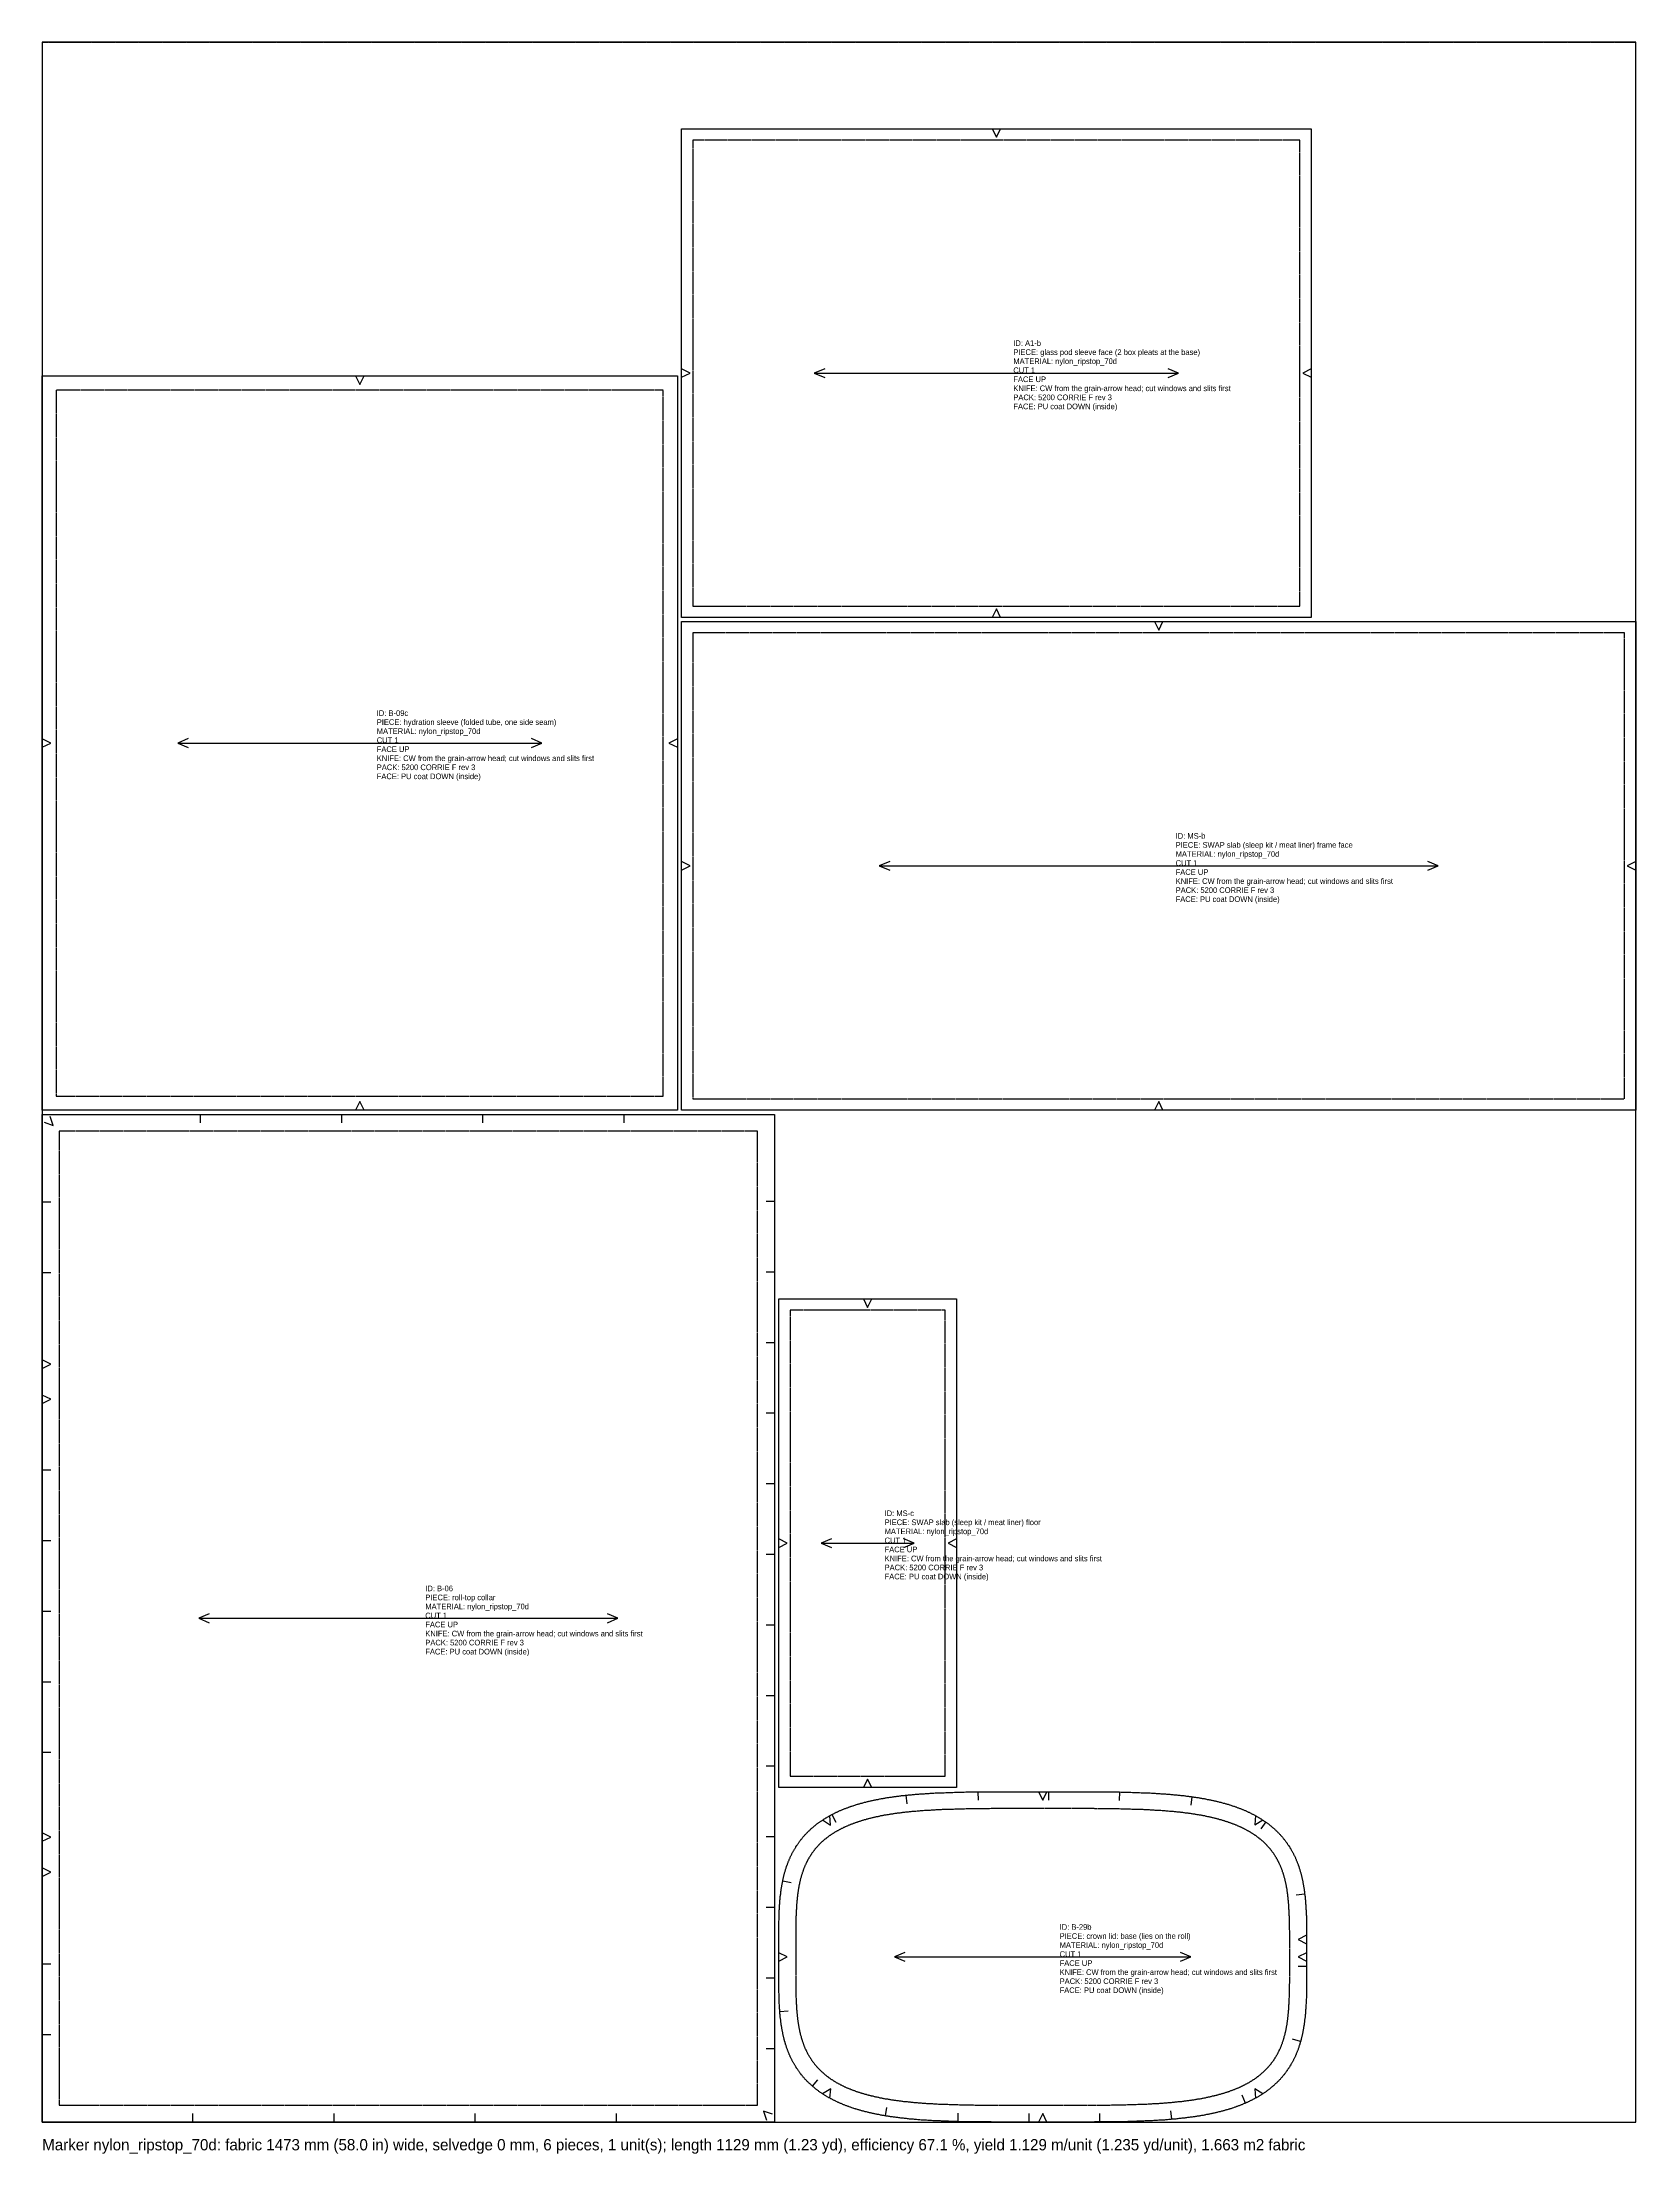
# Model space of a CAD drawing. Header units: millimetres. Extents: x 0 to 1129, y -22 to 1473.
import ezdxf

# ---------------------------------------------------------------- set-up
doc = ezdxf.new("R2010")
doc.units = ezdxf.units.MM
doc.linetypes.add('DASHED', pattern=[1.524, 1.27, -0.254])
for name, color, linetype in [('CUT', 7, 'Continuous'), ('GRAIN', 5, 'Continuous'), ('NOTCH', 1, 'Continuous'), ('SEW', 3, 'Continuous'), ('TEXT', 2, 'Continuous')]:
    doc.layers.add(name, color=color, linetype=linetype)

msp = doc.modelspace()

# ---------------------------------------------------------------- linework, layer by layer
at = {"layer": 'CUT'}
for points in [[(453, 1411.7), (899, 1411.7), (899, 1065.7), (453, 1065.7)], [(0, 1236.7), (450, 1236.7), (450, 716.7), (0, 716.7)], [(453, 1062.7), (1129, 1062.7), (1129, 716.7), (453, 716.7)], [(0, 713.7), (518.8, 713.7), (518.8, 0), (0, 0)], [(521.8, 583), (647.8, 583), (647.8, 237), (521.8, 237)], [(708.8, 234), (708.8, 234), (720.4, 234), (725.2, 234), (728.8, 234), (731.9, 234), (734.7, 234), (737.1, 234), (739.4, 234), (741.5, 234), (743.5, 234), (745.4, 233.9), (747.2, 233.9), (748.9, 233.9), (750.6, 233.9), (752.2, 233.9), (753.7, 233.9), (755.2, 233.9), (756.6, 233.9), (758, 233.8), (759.3, 233.8), (760.7, 233.8), (761.9, 233.8), (763.2, 233.8), (764.4, 233.7), (765.6, 233.7), (766.8, 233.7), (768, 233.7), (769.1, 233.6), (770.2, 233.6), (771.3, 233.6), (772.4, 233.5), (773.4, 233.5), (774.5, 233.5), (775.5, 233.4), (776.5, 233.4), (777.5, 233.4), (778.5, 233.3), (779.4, 233.3), (780.4, 233.3), (781.3, 233.2), (782.3, 233.2), (783.2, 233.1), (784.1, 233.1), (785, 233.1), (785.9, 233), (786.7, 233), (787.6, 232.9), (788.5, 232.9), (789.3, 232.8), (790.1, 232.8), (791, 232.7), (791.8, 232.7), (792.6, 232.6), (793.4, 232.6), (794.2, 232.5), (795, 232.5), (795.8, 232.4), (796.5, 232.3), (797.3, 232.3), (798.1, 232.2), (798.8, 232.2), (799.6, 232.1), (800.3, 232), (801, 232), (801.8, 231.9), (802.5, 231.8), (803.2, 231.8), (803.9, 231.7), (804.6, 231.6), (805.3, 231.5), (806, 231.5), (806.7, 231.4), (807.4, 231.3), (808.1, 231.2), (808.8, 231.2), (809.4, 231.1), (810.1, 231), (810.8, 230.9), (811.4, 230.8), (812.1, 230.8), (812.7, 230.7), (813.4, 230.6), (814, 230.5), (814.6, 230.4), (815.3, 230.3), (815.9, 230.2), (816.5, 230.2), (817.1, 230.1), (817.7, 230), (818.3, 229.9), (819, 229.8), (819.6, 229.7), (820.2, 229.6), (820.7, 229.5), (821.3, 229.4), (821.9, 229.3), (822.5, 229.2), (823.1, 229.1), (823.7, 229), (824.2, 228.9), (824.8, 228.7), (825.4, 228.6), (826, 228.5), (826.5, 228.4), (827.1, 228.3), (827.6, 228.2), (828.2, 228.1), (828.7, 228), (829.3, 227.8), (829.8, 227.7), (830.4, 227.6), (830.9, 227.5), (831.4, 227.4), (832, 227.2), (832.5, 227.1), (833, 227), (833.5, 226.8), (834.1, 226.7), (834.6, 226.6), (835.1, 226.5), (835.6, 226.3), (836.1, 226.2), (836.6, 226), (837.1, 225.9), (837.6, 225.8), (838.1, 225.6), (838.6, 225.5), (839.1, 225.3), (839.6, 225.2), (840.1, 225.1), (840.6, 224.9), (841.1, 224.8), (841.5, 224.6), (842, 224.5), (842.5, 224.3), (843, 224.1), (843.4, 224), (843.9, 223.8), (844.4, 223.7), (844.9, 223.5), (845.3, 223.4), (845.8, 223.2), (846.2, 223), (846.7, 222.9), (847.1, 222.7), (847.6, 222.5), (848, 222.4), (848.5, 222.2), (848.9, 222), (849.4, 221.8), (849.8, 221.7), (850.3, 221.5), (850.7, 221.3), (851.1, 221.1), (851.6, 220.9), (852, 220.7), (852.4, 220.6), (852.9, 220.4), (853.3, 220.2), (853.7, 220), (854.1, 219.8), (854.5, 219.6), (855, 219.4), (855.4, 219.2), (855.8, 219), (856.2, 218.8), (856.6, 218.6), (857, 218.4), (857.4, 218.2), (857.8, 218), (858.2, 217.8), (858.6, 217.6), (859, 217.4), (859.4, 217.1), (859.8, 216.9), (860.2, 216.7), (860.6, 216.5), (861, 216.3), (861.4, 216), (861.7, 215.8), (862.1, 215.6), (862.5, 215.4), (862.9, 215.1), (863.3, 214.9), (863.6, 214.7), (864, 214.4), (864.4, 214.2), (864.7, 213.9), (865.1, 213.7), (865.5, 213.5), (865.8, 213.2), (866.2, 213), (866.6, 212.7), (866.9, 212.5), (867.3, 212.2), (867.6, 211.9), (868, 211.7), (868.3, 211.4), (868.7, 211.2), (869, 210.9), (869.4, 210.6), (869.7, 210.4), (870, 210.1), (870.4, 209.8), (870.7, 209.6), (871, 209.3), (871.4, 209), (871.7, 208.7), (872, 208.4), (872.3, 208.2), (872.7, 207.9), (873, 207.6), (873.3, 207.3), (873.6, 207), (873.9, 206.7), (874.2, 206.4), (874.6, 206.1), (874.9, 205.8), (875.2, 205.5), (875.5, 205.2), (875.8, 204.9), (876.1, 204.6), (876.4, 204.3), (876.7, 204), (877, 203.7), (877.2, 203.3), (877.5, 203), (877.8, 202.7), (878.1, 202.4), (878.4, 202.1), (878.7, 201.7), (878.9, 201.4), (879.2, 201.1), (879.5, 200.7), (879.8, 200.4), (880, 200.1), (880.3, 199.7), (880.6, 199.4), (880.8, 199), (881.1, 198.7), (881.3, 198.3), (881.6, 198), (881.9, 197.6), (882.1, 197.3), (882.3, 196.9), (882.6, 196.6), (882.8, 196.2), (883.1, 195.8), (883.3, 195.5), (883.6, 195.1), (883.8, 194.7), (884, 194.3), (884.2, 194), (884.5, 193.6), (884.7, 193.2), (884.9, 192.8), (885.1, 192.4), (885.4, 192.1), (885.6, 191.7), (885.8, 191.3), (886, 190.9), (886.2, 190.5), (886.4, 190.1), (886.6, 189.7), (886.8, 189.3), (887, 188.9), (887.2, 188.5), (887.4, 188.1), (887.6, 187.7), (887.8, 187.2), (888, 186.8), (888.2, 186.4), (888.3, 186), (888.5, 185.6), (888.7, 185.1), (888.9, 184.7), (889, 184.3), (889.2, 183.8), (889.4, 183.4), (889.5, 183), (889.7, 182.5), (889.9, 182.1), (890, 181.6), (890.2, 181.2), (890.3, 180.7), (890.5, 180.3), (890.6, 179.8), (890.8, 179.4), (890.9, 178.9), (891.1, 178.4), (891.2, 178), (891.3, 177.5), (891.5, 177), (891.6, 176.6), (891.7, 176.1), (891.9, 175.6), (892, 175.1), (892.1, 174.6), (892.2, 174.1), (892.4, 173.6), (892.5, 173.1), (892.6, 172.6), (892.7, 172.1), (892.8, 171.6), (892.9, 171.1), (893, 170.6), (893.1, 170), (893.2, 169.5), (893.3, 169), (893.4, 168.4), (893.5, 167.9), (893.6, 167.4), (893.7, 166.8), (893.8, 166.3), (893.9, 165.7), (894, 165.1), (894.1, 164.6), (894.1, 164), (894.2, 163.4), (894.3, 162.8), (894.4, 162.2), (894.4, 161.6), (894.5, 161), (894.6, 160.4), (894.7, 159.8), (894.7, 159.2), (894.8, 158.5), (894.8, 157.9), (894.9, 157.2), (895, 156.6), (895, 155.9), (895.1, 155.2), (895.1, 154.5), (895.2, 153.8), (895.2, 153.1), (895.3, 152.4), (895.3, 151.6), (895.3, 150.9), (895.4, 150.1), (895.4, 149.3), (895.5, 148.5), (895.5, 147.7), (895.5, 146.9), (895.6, 146), (895.6, 145.1), (895.6, 144.2), (895.6, 143.2), (895.7, 142.3), (895.7, 141.3), (895.7, 140.2), (895.7, 139.1), (895.7, 138), (895.7, 136.7), (895.8, 135.5), (895.8, 134.1), (895.8, 132.6), (895.8, 130.9), (895.8, 129), (895.8, 126.8), (895.8, 123.9), (895.8, 117), (895.8, 110.1), (895.8, 107.2), (895.8, 105), (895.8, 103.1), (895.8, 101.4), (895.8, 99.9), (895.8, 98.5), (895.7, 97.3), (895.7, 96), (895.7, 94.9), (895.7, 93.8), (895.7, 92.7), (895.7, 91.7), (895.6, 90.8), (895.6, 89.8), (895.6, 88.9), (895.6, 88), (895.5, 87.1), (895.5, 86.3), (895.5, 85.5), (895.4, 84.7), (895.4, 83.9), (895.3, 83.1), (895.3, 82.4), (895.3, 81.6), (895.2, 80.9), (895.2, 80.2), (895.1, 79.5), (895.1, 78.8), (895, 78.1), (895, 77.4), (894.9, 76.8), (894.8, 76.1), (894.8, 75.5), (894.7, 74.8), (894.7, 74.2), (894.6, 73.6), (894.5, 73), (894.4, 72.4), (894.4, 71.8), (894.3, 71.2), (894.2, 70.6), (894.1, 70), (894.1, 69.4), (894, 68.9), (893.9, 68.3), (893.8, 67.7), (893.7, 67.2), (893.6, 66.6), (893.5, 66.1), (893.4, 65.6), (893.3, 65), (893.2, 64.5), (893.1, 64), (893, 63.4), (892.9, 62.9), (892.8, 62.4), (892.7, 61.9), (892.6, 61.4), (892.5, 60.9), (892.4, 60.4), (892.2, 59.9), (892.1, 59.4), (892, 58.9), (891.9, 58.4), (891.7, 57.9), (891.6, 57.4), (891.5, 57), (891.3, 56.5), (891.2, 56), (891.1, 55.6), (890.9, 55.1), (890.8, 54.6), (890.6, 54.2), (890.5, 53.7), (890.3, 53.3), (890.2, 52.8), (890, 52.4), (889.9, 51.9), (889.7, 51.5), (889.5, 51), (889.4, 50.6), (889.2, 50.2), (889, 49.7), (888.9, 49.3), (888.7, 48.9), (888.5, 48.4), (888.3, 48), (888.2, 47.6), (888, 47.2), (887.8, 46.8), (887.6, 46.3), (887.4, 45.9), (887.2, 45.5), (887, 45.1), (886.8, 44.7), (886.6, 44.3), (886.4, 43.9), (886.2, 43.5), (886, 43.1), (885.8, 42.7), (885.6, 42.3), (885.4, 41.9), (885.1, 41.6), (884.9, 41.2), (884.7, 40.8), (884.5, 40.4), (884.2, 40), (884, 39.7), (883.8, 39.3), (883.6, 38.9), (883.3, 38.5), (883.1, 38.2), (882.8, 37.8), (882.6, 37.4), (882.3, 37.1), (882.1, 36.7), (881.9, 36.4), (881.6, 36), (881.3, 35.7), (881.1, 35.3), (880.8, 35), (880.6, 34.6), (880.3, 34.3), (880, 33.9), (879.8, 33.6), (879.5, 33.3), (879.2, 32.9), (878.9, 32.6), (878.7, 32.3), (878.4, 31.9), (878.1, 31.6), (877.8, 31.3), (877.5, 31), (877.2, 30.7), (877, 30.3), (876.7, 30), (876.4, 29.7), (876.1, 29.4), (875.8, 29.1), (875.5, 28.8), (875.2, 28.5), (874.9, 28.2), (874.6, 27.9), (874.2, 27.6), (873.9, 27.3), (873.6, 27), (873.3, 26.7), (873, 26.4), (872.7, 26.1), (872.3, 25.8), (872, 25.6), (871.7, 25.3), (871.4, 25), (871, 24.7), (870.7, 24.4), (870.4, 24.2), (870, 23.9), (869.7, 23.6), (869.4, 23.4), (869, 23.1), (868.7, 22.8), (868.3, 22.6), (868, 22.3), (867.6, 22.1), (867.3, 21.8), (866.9, 21.5), (866.6, 21.3), (866.2, 21), (865.8, 20.8), (865.5, 20.5), (865.1, 20.3), (864.7, 20.1), (864.4, 19.8), (864, 19.6), (863.6, 19.3), (863.3, 19.1), (862.9, 18.9), (862.5, 18.6), (862.1, 18.4), (861.7, 18.2), (861.4, 18), (861, 17.7), (860.6, 17.5), (860.2, 17.3), (859.8, 17.1), (859.4, 16.9), (859, 16.6), (858.6, 16.4), (858.2, 16.2), (857.8, 16), (857.4, 15.8), (857, 15.6), (856.6, 15.4), (856.2, 15.2), (855.8, 15), (855.4, 14.8), (855, 14.6), (854.5, 14.4), (854.1, 14.2), (853.7, 14), (853.3, 13.8), (852.9, 13.6), (852.4, 13.4), (852, 13.3), (851.6, 13.1), (851.1, 12.9), (850.7, 12.7), (850.3, 12.5), (849.8, 12.3), (849.4, 12.2), (848.9, 12), (848.5, 11.8), (848, 11.6), (847.6, 11.5), (847.1, 11.3), (846.7, 11.1), (846.2, 11), (845.8, 10.8), (845.3, 10.6), (844.9, 10.5), (844.4, 10.3), (843.9, 10.2), (843.4, 10), (843, 9.9), (842.5, 9.7), (842, 9.5), (841.5, 9.4), (841.1, 9.2), (840.6, 9.1), (840.1, 8.9), (839.6, 8.8), (839.1, 8.7), (838.6, 8.5), (838.1, 8.4), (837.6, 8.2), (837.1, 8.1), (836.6, 8), (836.1, 7.8), (835.6, 7.7), (835.1, 7.5), (834.6, 7.4), (834.1, 7.3), (833.5, 7.2), (833, 7), (832.5, 6.9), (832, 6.8), (831.4, 6.6), (830.9, 6.5), (830.4, 6.4), (829.8, 6.3), (829.3, 6.2), (828.7, 6), (828.2, 5.9), (827.6, 5.8), (827.1, 5.7), (826.5, 5.6), (826, 5.5), (825.4, 5.4), (824.8, 5.3), (824.2, 5.1), (823.7, 5), (823.1, 4.9), (822.5, 4.8), (821.9, 4.7), (821.3, 4.6), (820.7, 4.5), (820.2, 4.4), (819.6, 4.3), (819, 4.2), (818.3, 4.1), (817.7, 4), (817.1, 3.9), (816.5, 3.8), (815.9, 3.8), (815.3, 3.7), (814.6, 3.6), (814, 3.5), (813.4, 3.4), (812.7, 3.3), (812.1, 3.2), (811.4, 3.2), (810.8, 3.1), (810.1, 3), (809.4, 2.9), (808.8, 2.8), (808.1, 2.8), (807.4, 2.7), (806.7, 2.6), (806, 2.5), (805.3, 2.5), (804.6, 2.4), (803.9, 2.3), (803.2, 2.2), (802.5, 2.2), (801.8, 2.1), (801, 2), (800.3, 2), (799.6, 1.9), (798.8, 1.8), (798.1, 1.8), (797.3, 1.7), (796.5, 1.7), (795.8, 1.6), (795, 1.5), (794.2, 1.5), (793.4, 1.4), (792.6, 1.4), (791.8, 1.3), (791, 1.3), (790.1, 1.2), (789.3, 1.2), (788.5, 1.1), (787.6, 1.1), (786.7, 1), (785.9, 1), (785, 0.9), (784.1, 0.9), (783.2, 0.9), (782.3, 0.8), (781.3, 0.8), (780.4, 0.7), (779.4, 0.7), (778.5, 0.7), (777.5, 0.6), (776.5, 0.6), (775.5, 0.6), (774.5, 0.5), (773.4, 0.5), (772.4, 0.5), (771.3, 0.4), (770.2, 0.4), (769.1, 0.4), (768, 0.3), (766.8, 0.3), (765.6, 0.3), (764.4, 0.3), (763.2, 0.2), (761.9, 0.2), (760.7, 0.2), (759.3, 0.2), (758, 0.2), (756.6, 0.1), (755.2, 0.1), (753.7, 0.1), (752.1, 0.1), (750.6, 0.1), (748.9, 0.1), (747.2, 0.1), (745.4, 0.1), (743.5, 0), (741.5, 0), (739.4, 0), (737.1, 0), (734.7, 0), (731.9, 0), (728.8, 0), (725.2, 0), (720.4, 0), (708.8, 0), (697.2, 0), (692.4, 0), (688.8, 0), (685.7, 0), (682.9, 0), (680.5, 0), (678.2, 0), (676.1, 0), (674.1, 0), (672.2, 0.1), (670.4, 0.1), (668.7, 0.1), (667, 0.1), (665.4, 0.1), (663.9, 0.1), (662.4, 0.1), (661, 0.1), (659.6, 0.2), (658.3, 0.2), (656.9, 0.2), (655.7, 0.2), (654.4, 0.2), (653.2, 0.3), (652, 0.3), (650.8, 0.3), (649.6, 0.3), (648.5, 0.4), (647.4, 0.4), (646.3, 0.4), (645.2, 0.5), (644.2, 0.5), (643.1, 0.5), (642.1, 0.6), (641.1, 0.6), (640.1, 0.6), (639.1, 0.7), (638.2, 0.7), (637.2, 0.7), (636.3, 0.8), (635.3, 0.8), (634.4, 0.9), (633.5, 0.9), (632.6, 0.9), (631.7, 1), (630.9, 1), (630, 1.1), (629.1, 1.1), (628.3, 1.2), (627.5, 1.2), (626.6, 1.3), (625.8, 1.3), (625, 1.4), (624.2, 1.4), (623.4, 1.5), (622.6, 1.5), (621.8, 1.6), (621.1, 1.7), (620.3, 1.7), (619.5, 1.8), (618.8, 1.8), (618, 1.9), (617.3, 2), (616.6, 2), (615.8, 2.1), (615.1, 2.2), (614.4, 2.2), (613.7, 2.3), (613, 2.4), (612.3, 2.5), (611.6, 2.5), (610.9, 2.6), (610.2, 2.7), (609.5, 2.8), (608.8, 2.8), (608.2, 2.9), (607.5, 3), (606.8, 3.1), (606.2, 3.2), (605.5, 3.2), (604.9, 3.3), (604.2, 3.4), (603.6, 3.5), (603, 3.6), (602.3, 3.7), (601.7, 3.8), (601.1, 3.8), (600.5, 3.9), (599.9, 4), (599.3, 4.1), (598.6, 4.2), (598, 4.3), (597.4, 4.4), (596.9, 4.5), (596.3, 4.6), (595.7, 4.7), (595.1, 4.8), (594.5, 4.9), (593.9, 5), (593.4, 5.1), (592.8, 5.3), (592.2, 5.4), (591.6, 5.5), (591.1, 5.6), (590.5, 5.7), (590, 5.8), (589.4, 5.9), (588.9, 6), (588.3, 6.2), (587.8, 6.3), (587.2, 6.4), (586.7, 6.5), (586.2, 6.6), (585.6, 6.8), (585.1, 6.9), (584.6, 7), (584.1, 7.2), (583.5, 7.3), (583, 7.4), (582.5, 7.5), (582, 7.7), (581.5, 7.8), (581, 8), (580.5, 8.1), (580, 8.2), (579.5, 8.4), (579, 8.5), (578.5, 8.7), (578, 8.8), (577.5, 8.9), (577, 9.1), (576.5, 9.2), (576.1, 9.4), (575.6, 9.5), (575.1, 9.7), (574.6, 9.9), (574.2, 10), (573.7, 10.2), (573.2, 10.3), (572.7, 10.5), (572.3, 10.6), (571.8, 10.8), (571.4, 11), (570.9, 11.1), (570.5, 11.3), (570, 11.5), (569.6, 11.6), (569.1, 11.8), (568.7, 12), (568.2, 12.2), (567.8, 12.3), (567.3, 12.5), (566.9, 12.7), (566.5, 12.9), (566, 13.1), (565.6, 13.3), (565.2, 13.4), (564.7, 13.6), (564.3, 13.8), (563.9, 14), (563.5, 14.2), (563.1, 14.4), (562.6, 14.6), (562.2, 14.8), (561.8, 15), (561.4, 15.2), (561, 15.4), (560.6, 15.6), (560.2, 15.8), (559.8, 16), (559.4, 16.2), (559, 16.4), (558.6, 16.6), (558.2, 16.9), (557.8, 17.1), (557.4, 17.3), (557, 17.5), (556.6, 17.7), (556.2, 18), (555.9, 18.2), (555.5, 18.4), (555.1, 18.6), (554.7, 18.9), (554.3, 19.1), (554, 19.3), (553.6, 19.6), (553.2, 19.8), (552.9, 20.1), (552.5, 20.3), (552.1, 20.5), (551.8, 20.8), (551.4, 21), (551, 21.3), (550.7, 21.5), (550.3, 21.8), (550, 22.1), (549.6, 22.3), (549.3, 22.6), (548.9, 22.8), (548.6, 23.1), (548.2, 23.4), (547.9, 23.6), (547.6, 23.9), (547.2, 24.2), (546.9, 24.4), (546.6, 24.7), (546.2, 25), (545.9, 25.3), (545.6, 25.6), (545.3, 25.8), (544.9, 26.1), (544.6, 26.4), (544.3, 26.7), (544, 27), (543.7, 27.3), (543.4, 27.6), (543, 27.9), (542.7, 28.2), (542.4, 28.5), (542.1, 28.8), (541.8, 29.1), (541.5, 29.4), (541.2, 29.7), (540.9, 30), (540.6, 30.3), (540.4, 30.7), (540.1, 31), (539.8, 31.3), (539.5, 31.6), (539.2, 31.9), (538.9, 32.3), (538.7, 32.6), (538.4, 32.9), (538.1, 33.3), (537.8, 33.6), (537.6, 33.9), (537.3, 34.3), (537, 34.6), (536.8, 35), (536.5, 35.3), (536.3, 35.7), (536, 36), (535.7, 36.4), (535.5, 36.7), (535.3, 37.1), (535, 37.4), (534.8, 37.8), (534.5, 38.2), (534.3, 38.5), (534, 38.9), (533.8, 39.3), (533.6, 39.7), (533.4, 40), (533.1, 40.4), (532.9, 40.8), (532.7, 41.2), (532.5, 41.6), (532.2, 41.9), (532, 42.3), (531.8, 42.7), (531.6, 43.1), (531.4, 43.5), (531.2, 43.9), (531, 44.3), (530.8, 44.7), (530.6, 45.1), (530.4, 45.5), (530.2, 45.9), (530, 46.3), (529.8, 46.8), (529.6, 47.2), (529.4, 47.6), (529.3, 48), (529.1, 48.4), (528.9, 48.9), (528.7, 49.3), (528.6, 49.7), (528.4, 50.2), (528.2, 50.6), (528.1, 51), (527.9, 51.5), (527.7, 51.9), (527.6, 52.4), (527.4, 52.8), (527.3, 53.3), (527.1, 53.7), (527, 54.2), (526.8, 54.6), (526.7, 55.1), (526.5, 55.6), (526.4, 56), (526.3, 56.5), (526.1, 57), (526, 57.4), (525.9, 57.9), (525.7, 58.4), (525.6, 58.9), (525.5, 59.4), (525.4, 59.9), (525.2, 60.4), (525.1, 60.9), (525, 61.4), (524.9, 61.9), (524.8, 62.4), (524.7, 62.9), (524.6, 63.4), (524.5, 64), (524.4, 64.5), (524.3, 65), (524.2, 65.6), (524.1, 66.1), (524, 66.6), (523.9, 67.2), (523.8, 67.7), (523.7, 68.3), (523.6, 68.9), (523.5, 69.4), (523.5, 70), (523.4, 70.6), (523.3, 71.2), (523.2, 71.8), (523.2, 72.4), (523.1, 73), (523, 73.6), (522.9, 74.2), (522.9, 74.8), (522.8, 75.5), (522.8, 76.1), (522.7, 76.8), (522.6, 77.4), (522.6, 78.1), (522.5, 78.8), (522.5, 79.5), (522.4, 80.2), (522.4, 80.9), (522.3, 81.6), (522.3, 82.4), (522.3, 83.1), (522.2, 83.9), (522.2, 84.7), (522.1, 85.5), (522.1, 86.3), (522.1, 87.1), (522, 88), (522, 88.9), (522, 89.8), (522, 90.8), (521.9, 91.7), (521.9, 92.7), (521.9, 93.8), (521.9, 94.9), (521.9, 96), (521.9, 97.3), (521.8, 98.5), (521.8, 99.9), (521.8, 101.4), (521.8, 103.1), (521.8, 105), (521.8, 107.2), (521.8, 110.1), (521.8, 117), (521.8, 123.9), (521.8, 126.8), (521.8, 129), (521.8, 130.9), (521.8, 132.6), (521.8, 134.1), (521.8, 135.5), (521.9, 136.7), (521.9, 138), (521.9, 139.1), (521.9, 140.2), (521.9, 141.3), (521.9, 142.3), (522, 143.2), (522, 144.2), (522, 145.1), (522, 146), (522.1, 146.9), (522.1, 147.7), (522.1, 148.5), (522.2, 149.3), (522.2, 150.1), (522.3, 150.9), (522.3, 151.6), (522.3, 152.4), (522.4, 153.1), (522.4, 153.8), (522.5, 154.5), (522.5, 155.2), (522.6, 155.9), (522.6, 156.6), (522.7, 157.2), (522.8, 157.9), (522.8, 158.5), (522.9, 159.2), (522.9, 159.8), (523, 160.4), (523.1, 161), (523.2, 161.6), (523.2, 162.2), (523.3, 162.8), (523.4, 163.4), (523.5, 164), (523.5, 164.6), (523.6, 165.1), (523.7, 165.7), (523.8, 166.3), (523.9, 166.8), (524, 167.4), (524.1, 167.9), (524.2, 168.4), (524.3, 169), (524.4, 169.5), (524.5, 170), (524.6, 170.6), (524.7, 171.1), (524.8, 171.6), (524.9, 172.1), (525, 172.6), (525.1, 173.1), (525.2, 173.6), (525.4, 174.1), (525.5, 174.6), (525.6, 175.1), (525.7, 175.6), (525.9, 176.1), (526, 176.6), (526.1, 177), (526.3, 177.5), (526.4, 178), (526.5, 178.4), (526.7, 178.9), (526.8, 179.4), (527, 179.8), (527.1, 180.3), (527.3, 180.7), (527.4, 181.2), (527.6, 181.6), (527.7, 182.1), (527.9, 182.5), (528.1, 183), (528.2, 183.4), (528.4, 183.8), (528.6, 184.3), (528.7, 184.7), (528.9, 185.1), (529.1, 185.6), (529.3, 186), (529.4, 186.4), (529.6, 186.8), (529.8, 187.2), (530, 187.7), (530.2, 188.1), (530.4, 188.5), (530.6, 188.9), (530.8, 189.3), (531, 189.7), (531.2, 190.1), (531.4, 190.5), (531.6, 190.9), (531.8, 191.3), (532, 191.7), (532.2, 192.1), (532.5, 192.4), (532.7, 192.8), (532.9, 193.2), (533.1, 193.6), (533.4, 194), (533.6, 194.3), (533.8, 194.7), (534, 195.1), (534.3, 195.5), (534.5, 195.8), (534.8, 196.2), (535, 196.6), (535.3, 196.9), (535.5, 197.3), (535.7, 197.6), (536, 198), (536.3, 198.3), (536.5, 198.7), (536.8, 199), (537, 199.4), (537.3, 199.7), (537.6, 200.1), (537.8, 200.4), (538.1, 200.7), (538.4, 201.1), (538.7, 201.4), (538.9, 201.7), (539.2, 202.1), (539.5, 202.4), (539.8, 202.7), (540.1, 203), (540.4, 203.3), (540.6, 203.7), (540.9, 204), (541.2, 204.3), (541.5, 204.6), (541.8, 204.9), (542.1, 205.2), (542.4, 205.5), (542.7, 205.8), (543, 206.1), (543.4, 206.4), (543.7, 206.7), (544, 207), (544.3, 207.3), (544.6, 207.6), (544.9, 207.9), (545.3, 208.2), (545.6, 208.4), (545.9, 208.7), (546.2, 209), (546.6, 209.3), (546.9, 209.6), (547.2, 209.8), (547.6, 210.1), (547.9, 210.4), (548.2, 210.6), (548.6, 210.9), (548.9, 211.2), (549.3, 211.4), (549.6, 211.7), (550, 211.9), (550.3, 212.2), (550.7, 212.5), (551, 212.7), (551.4, 213), (551.8, 213.2), (552.1, 213.5), (552.5, 213.7), (552.9, 213.9), (553.2, 214.2), (553.6, 214.4), (554, 214.7), (554.3, 214.9), (554.7, 215.1), (555.1, 215.4), (555.5, 215.6), (555.9, 215.8), (556.2, 216), (556.6, 216.3), (557, 216.5), (557.4, 216.7), (557.8, 216.9), (558.2, 217.1), (558.6, 217.4), (559, 217.6), (559.4, 217.8), (559.8, 218), (560.2, 218.2), (560.6, 218.4), (561, 218.6), (561.4, 218.8), (561.8, 219), (562.2, 219.2), (562.6, 219.4), (563.1, 219.6), (563.5, 219.8), (563.9, 220), (564.3, 220.2), (564.7, 220.4), (565.2, 220.6), (565.6, 220.7), (566, 220.9), (566.5, 221.1), (566.9, 221.3), (567.3, 221.5), (567.8, 221.7), (568.2, 221.8), (568.7, 222), (569.1, 222.2), (569.6, 222.4), (570, 222.5), (570.5, 222.7), (570.9, 222.9), (571.4, 223), (571.8, 223.2), (572.3, 223.4), (572.7, 223.5), (573.2, 223.7), (573.7, 223.8), (574.2, 224), (574.6, 224.1), (575.1, 224.3), (575.6, 224.5), (576.1, 224.6), (576.5, 224.8), (577, 224.9), (577.5, 225.1), (578, 225.2), (578.5, 225.3), (579, 225.5), (579.5, 225.6), (580, 225.8), (580.5, 225.9), (581, 226), (581.5, 226.2), (582, 226.3), (582.5, 226.5), (583, 226.6), (583.5, 226.7), (584.1, 226.8), (584.6, 227), (585.1, 227.1), (585.6, 227.2), (586.2, 227.4), (586.7, 227.5), (587.2, 227.6), (587.8, 227.7), (588.3, 227.8), (588.9, 228), (589.4, 228.1), (590, 228.2), (590.5, 228.3), (591.1, 228.4), (591.6, 228.5), (592.2, 228.6), (592.8, 228.7), (593.4, 228.9), (593.9, 229), (594.5, 229.1), (595.1, 229.2), (595.7, 229.3), (596.3, 229.4), (596.9, 229.5), (597.4, 229.6), (598, 229.7), (598.6, 229.8), (599.3, 229.9), (599.9, 230), (600.5, 230.1), (601.1, 230.2), (601.7, 230.2), (602.3, 230.3), (603, 230.4), (603.6, 230.5), (604.2, 230.6), (604.9, 230.7), (605.5, 230.8), (606.2, 230.8), (606.8, 230.9), (607.5, 231), (608.2, 231.1), (608.8, 231.2), (609.5, 231.2), (610.2, 231.3), (610.9, 231.4), (611.6, 231.5), (612.3, 231.5), (613, 231.6), (613.7, 231.7), (614.4, 231.8), (615.1, 231.8), (615.8, 231.9), (616.6, 232), (617.3, 232), (618, 232.1), (618.8, 232.2), (619.5, 232.2), (620.3, 232.3), (621.1, 232.3), (621.8, 232.4), (622.6, 232.5), (623.4, 232.5), (624.2, 232.6), (625, 232.6), (625.8, 232.7), (626.6, 232.7), (627.5, 232.8), (628.3, 232.8), (629.1, 232.9), (630, 232.9), (630.9, 233), (631.7, 233), (632.6, 233.1), (633.5, 233.1), (634.4, 233.1), (635.3, 233.2), (636.3, 233.2), (637.2, 233.3), (638.2, 233.3), (639.1, 233.3), (640.1, 233.4), (641.1, 233.4), (642.1, 233.4), (643.1, 233.5), (644.2, 233.5), (645.2, 233.5), (646.3, 233.6), (647.4, 233.6), (648.5, 233.6), (649.6, 233.7), (650.8, 233.7), (652, 233.7), (653.2, 233.7), (654.4, 233.8), (655.7, 233.8), (656.9, 233.8), (658.3, 233.8), (659.6, 233.8), (661, 233.9), (662.4, 233.9), (663.9, 233.9), (665.5, 233.9), (667, 233.9), (668.7, 233.9), (670.4, 233.9), (672.2, 233.9), (674.1, 234), (676.1, 234), (678.2, 234), (680.5, 234), (682.9, 234), (685.7, 234), (688.8, 234), (692.4, 234), (697.2, 234)]]:
    msp.add_lwpolyline(points, close=True, dxfattribs=at)
at = {"layer": 'GRAIN'}
for points in [[(554.4, 1241.8), (547, 1238.7), (554.4, 1235.6)], [(797.6, 1235.6), (805, 1238.7), (797.6, 1241.8)], [(547, 1238.7), (805, 1238.7)], [(103.4, 979.8), (96, 976.7), (103.4, 973.6)], [(96, 976.7), (354, 976.7)], [(346.6, 973.6), (354, 976.7), (346.6, 979.8)], [(600.4, 892.8), (593, 889.7), (600.4, 886.6)], [(593, 889.7), (989, 889.7)], [(981.6, 886.6), (989, 889.7), (981.6, 892.8)], [(559.2, 413.1), (551.8, 410), (559.2, 406.9)], [(551.8, 410), (617.8, 410)], [(610.4, 406.9), (617.8, 410), (610.4, 413.1)], [(118.3, 360), (111, 356.8), (118.3, 353.7)], [(400.5, 353.7), (407.8, 356.8), (400.5, 360)], [(111, 356.8), (407.8, 356.8)], [(611.2, 120.1), (603.8, 117), (611.2, 113.9)], [(806.4, 113.9), (813.8, 117), (806.4, 120.1)], [(603.8, 117), (813.8, 117)]]:
    msp.add_lwpolyline(points, dxfattribs=at)
at = {"layer": 'NOTCH'}
for points in [[(673, 1411.7), (676, 1405.7), (679, 1411.7)], [(453, 1235.7), (459, 1238.7), (453, 1241.7)], [(899, 1241.7), (893, 1238.7), (899, 1235.7)], [(222, 1236.7), (225, 1230.7), (228, 1236.7)], [(679, 1065.7), (676, 1071.7), (673, 1065.7)], [(788, 1062.7), (791, 1056.7), (794, 1062.7)], [(0, 973.7), (6, 976.7), (0, 979.7)], [(450, 979.7), (444, 976.7), (450, 973.7)], [(453, 886.7), (459, 889.7), (453, 892.7)], [(1129, 892.7), (1123, 889.7), (1129, 886.7)], [(228, 716.7), (225, 722.7), (222, 716.7)], [(794, 716.7), (791, 722.7), (788, 716.7)], [(1.4, 708.1), (7.8, 705.9), (5.6, 712.3)], [(112, 713.7), (112, 707.7)], [(212, 713.7), (212, 707.7)], [(312, 713.7), (312, 707.7)], [(412, 713.7), (412, 707.7)], [(0, 651.8), (6, 651.8)], [(518.8, 652), (512.8, 652)], [(0, 601.8), (6, 601.8)], [(518.8, 602), (512.8, 602)], [(581.8, 583), (584.8, 577), (587.8, 583)], [(0, 533.8), (6, 536.8), (0, 539.8)], [(518.8, 552), (512.8, 552)], [(0, 508.9), (6, 511.9), (0, 514.9)], [(518.8, 502), (512.8, 502)], [(0, 461.9), (6, 461.9)], [(518.8, 452), (512.8, 452)], [(0, 411.9), (6, 411.9)], [(521.8, 407), (527.8, 410), (521.8, 413)], [(647.8, 413), (641.8, 410), (647.8, 407)], [(518.8, 402), (512.8, 402)], [(0, 361.9), (6, 361.9)], [(518.8, 352), (512.8, 352)], [(0, 311.9), (6, 311.9)], [(518.8, 302), (512.8, 302)], [(0, 261.9), (6, 261.9)], [(518.8, 252), (512.8, 252)], [(587.8, 237), (584.8, 243), (581.8, 237)], [(611.8, 231.5), (612.5, 225.5)], [(662.9, 233.9), (663, 227.9)], [(705.8, 234), (708.8, 228), (711.8, 234)], [(713, 234), (713, 228)], [(763.2, 233.8), (763.1, 227.8)], [(814.5, 230.4), (813.7, 224.5)], [(552.9, 214), (558.5, 210.4), (558, 217.1)], [(559.4, 217.8), (562.2, 212.5)], [(859.5, 217.1), (859, 210.5), (864.7, 214.1)], [(866.8, 212.6), (863.3, 207.7)], [(0, 198.9), (6, 201.9), (0, 204.9)], [(518.8, 202), (512.8, 202)], [(0, 174), (6, 177), (0, 180)], [(524.6, 170.8), (530.5, 169.6)], [(518.8, 152), (512.8, 152)], [(894.5, 161.4), (888.5, 160.7)], [(521.8, 114), (527.8, 117), (521.8, 120)], [(895.8, 132.3), (889.8, 129.3), (895.8, 126.3)], [(895.8, 120), (889.8, 117), (895.8, 114)], [(0, 112), (6, 112)], [(895.8, 110.1), (889.8, 110.1)], [(518.8, 102), (512.8, 102)], [(522.6, 78.4), (528.5, 78.9)], [(0, 62), (6, 62)], [(518.8, 52), (512.8, 52)], [(891.5, 57.2), (885.8, 58.8)], [(545.7, 25.5), (549.6, 30)], [(558, 16.9), (558.6, 23.6), (552.9, 20)], [(852.6, 13.5), (850.2, 19)], [(864.7, 20), (859.1, 23.6), (859.6, 16.9)], [(106.8, 0), (106.8, 6)], [(206.8, 0), (206.8, 6)], [(306.8, 0), (306.8, 6)], [(406.8, 0), (406.8, 6)], [(517.4, 5.6), (511, 7.8), (513.2, 1.4)], [(597.4, 4.4), (598.4, 10.3)], [(648.9, 0.4), (649, 6.4)], [(699.2, 0), (699.2, 6)], [(711.8, 0), (708.8, 6), (705.8, 0)], [(749.3, 0.1), (749.2, 6.1)], [(800.2, 2), (799.7, 7.9)]]:
    msp.add_lwpolyline(points, dxfattribs=at)
at = {"layer": 'SEW', "linetype": 'DASHED'}
for points in [[(461, 1403.7), (461, 1073.7), (891, 1073.7), (891, 1403.7)], [(10, 1226.7), (10, 726.7), (440, 726.7), (440, 1226.7)], [(461, 1054.7), (461, 724.7), (1121, 724.7), (1121, 1054.7)], [(12, 701.7), (12, 12), (506.8, 12), (506.8, 701.7)], [(529.8, 575), (529.8, 245), (639.8, 245), (639.8, 575)], [(708.8, 222), (697.2, 222), (692.5, 222), (688.8, 222), (685.7, 222), (683, 222), (680.5, 222), (678.2, 222), (676.1, 222), (674.1, 222), (672.3, 222), (670.5, 221.9), (668.8, 221.9), (667.1, 221.9), (665.6, 221.9), (664, 221.9), (662.6, 221.9), (661.2, 221.9), (659.8, 221.8), (658.4, 221.8), (657.1, 221.8), (655.9, 221.8), (654.6, 221.8), (653.4, 221.7), (652.2, 221.7), (651.1, 221.7), (649.9, 221.7), (648.8, 221.6), (647.7, 221.6), (646.6, 221.6), (645.6, 221.5), (644.5, 221.5), (643.5, 221.5), (642.5, 221.5), (641.5, 221.4), (640.5, 221.4), (639.6, 221.4), (638.6, 221.3), (637.7, 221.3), (636.8, 221.2), (635.9, 221.2), (635, 221.2), (634.1, 221.1), (633.2, 221.1), (632.4, 221), (631.5, 221), (630.7, 220.9), (629.8, 220.9), (629, 220.8), (628.2, 220.8), (627.4, 220.7), (626.6, 220.7), (625.8, 220.6), (625, 220.6), (624.2, 220.5), (623.5, 220.5), (622.7, 220.4), (622, 220.4), (621.2, 220.3), (620.5, 220.3), (619.8, 220.2), (619, 220.1), (618.3, 220.1), (617.6, 220), (616.9, 219.9), (616.2, 219.9), (615.5, 219.8), (614.9, 219.7), (614.2, 219.7), (613.5, 219.6), (612.8, 219.5), (612.2, 219.5), (611.5, 219.4), (610.9, 219.3), (610.2, 219.3), (609.6, 219.2), (608.9, 219.1), (608.3, 219), (607.7, 218.9), (607.1, 218.9), (606.5, 218.8), (605.8, 218.7), (605.2, 218.6), (604.6, 218.5), (604, 218.5), (603.4, 218.4), (602.9, 218.3), (602.3, 218.2), (601.7, 218.1), (601.1, 218), (600.5, 217.9), (600, 217.8), (599.4, 217.7), (598.8, 217.6), (598.3, 217.6), (597.7, 217.5), (597.2, 217.4), (596.6, 217.3), (596.1, 217.2), (595.6, 217.1), (595, 217), (594.5, 216.9), (594, 216.8), (593.5, 216.7), (592.9, 216.5), (592.4, 216.4), (591.9, 216.3), (591.4, 216.2), (590.9, 216.1), (590.4, 216), (589.9, 215.9), (589.4, 215.8), (588.9, 215.7), (588.4, 215.5), (587.9, 215.4), (587.4, 215.3), (587, 215.2), (586.5, 215.1), (586, 215), (585.5, 214.8), (585.1, 214.7), (584.6, 214.6), (584.1, 214.5), (583.7, 214.3), (583.2, 214.2), (582.8, 214.1), (582.3, 214), (581.9, 213.8), (581.4, 213.7), (581, 213.6), (580.5, 213.4), (580.1, 213.3), (579.7, 213.2), (579.2, 213), (578.8, 212.9), (578.4, 212.7), (577.9, 212.6), (577.5, 212.5), (577.1, 212.3), (576.7, 212.2), (576.3, 212), (575.9, 211.9), (575.4, 211.7), (575, 211.6), (574.6, 211.4), (574.2, 211.3), (573.8, 211.1), (573.4, 211), (573, 210.8), (572.6, 210.7), (572.3, 210.5), (571.9, 210.4), (571.5, 210.2), (571.1, 210), (570.7, 209.9), (570.3, 209.7), (570, 209.6), (569.6, 209.4), (569.2, 209.2), (568.9, 209.1), (568.5, 208.9), (568.1, 208.7), (567.8, 208.6), (567.4, 208.4), (567.1, 208.2), (566.7, 208), (566.3, 207.9), (566, 207.7), (565.6, 207.5), (565.3, 207.3), (565, 207.2), (564.6, 207), (564.3, 206.8), (563.9, 206.6), (563.6, 206.4), (563.3, 206.2), (562.9, 206.1), (562.6, 205.9), (562.3, 205.7), (562, 205.5), (561.6, 205.3), (561.3, 205.1), (561, 204.9), (560.7, 204.7), (560.4, 204.5), (560.1, 204.3), (559.8, 204.1), (559.4, 203.9), (559.1, 203.7), (558.8, 203.5), (558.5, 203.3), (558.2, 203.1), (557.9, 202.9), (557.6, 202.7), (557.4, 202.5), (557.1, 202.3), (556.8, 202), (556.5, 201.8), (556.2, 201.6), (555.9, 201.4), (555.6, 201.2), (555.4, 201), (555.1, 200.7), (554.8, 200.5), (554.5, 200.3), (554.3, 200.1), (554, 199.8), (553.7, 199.6), (553.5, 199.4), (553.2, 199.2), (552.9, 198.9), (552.7, 198.7), (552.4, 198.5), (552.2, 198.2), (551.9, 198), (551.6, 197.7), (551.4, 197.5), (551.1, 197.3), (550.9, 197), (550.7, 196.8), (550.4, 196.5), (550.2, 196.3), (549.9, 196), (549.7, 195.8), (549.5, 195.5), (549.2, 195.3), (549, 195), (548.8, 194.7), (548.5, 194.5), (548.3, 194.2), (548.1, 194), (547.9, 193.7), (547.6, 193.4), (547.4, 193.2), (547.2, 192.9), (547, 192.6), (546.8, 192.4), (546.6, 192.1), (546.4, 191.8), (546.2, 191.5), (545.9, 191.2), (545.7, 191), (545.5, 190.7), (545.3, 190.4), (545.1, 190.1), (544.9, 189.8), (544.7, 189.5), (544.6, 189.2), (544.4, 188.9), (544.2, 188.6), (544, 188.3), (543.8, 188), (543.6, 187.7), (543.4, 187.4), (543.2, 187.1), (543.1, 186.8), (542.9, 186.5), (542.7, 186.2), (542.5, 185.9), (542.4, 185.6), (542.2, 185.3), (542, 184.9), (541.9, 184.6), (541.7, 184.3), (541.5, 184), (541.4, 183.6), (541.2, 183.3), (541.1, 183), (540.9, 182.6), (540.7, 182.3), (540.6, 182), (540.4, 181.6), (540.3, 181.3), (540.1, 180.9), (540, 180.6), (539.9, 180.2), (539.7, 179.9), (539.6, 179.5), (539.4, 179.1), (539.3, 178.8), (539.2, 178.4), (539, 178), (538.9, 177.7), (538.8, 177.3), (538.6, 176.9), (538.5, 176.5), (538.4, 176.1), (538.3, 175.8), (538.1, 175.4), (538, 175), (537.9, 174.6), (537.8, 174.2), (537.7, 173.8), (537.6, 173.4), (537.4, 173), (537.3, 172.5), (537.2, 172.1), (537.1, 171.7), (537, 171.3), (536.9, 170.9), (536.8, 170.4), (536.7, 170), (536.6, 169.5), (536.5, 169.1), (536.4, 168.6), (536.3, 168.2), (536.2, 167.7), (536.1, 167.3), (536.1, 166.8), (536, 166.3), (535.9, 165.8), (535.8, 165.4), (535.7, 164.9), (535.6, 164.4), (535.6, 163.9), (535.5, 163.4), (535.4, 162.9), (535.3, 162.3), (535.3, 161.8), (535.2, 161.3), (535.1, 160.8), (535.1, 160.2), (535, 159.7), (534.9, 159.1), (534.9, 158.5), (534.8, 158), (534.8, 157.4), (534.7, 156.8), (534.7, 156.2), (534.6, 155.6), (534.6, 154.9), (534.5, 154.3), (534.5, 153.7), (534.4, 153), (534.4, 152.3), (534.3, 151.6), (534.3, 150.9), (534.2, 150.2), (534.2, 149.5), (534.2, 148.8), (534.1, 148), (534.1, 147.2), (534.1, 146.4), (534, 145.6), (534, 144.7), (534, 143.9), (534, 142.9), (533.9, 142), (533.9, 141), (533.9, 140), (533.9, 138.9), (533.9, 137.8), (533.9, 136.6), (533.8, 135.3), (533.8, 134), (533.8, 132.5), (533.8, 130.9), (533.8, 129), (533.8, 126.8), (533.8, 123.9), (533.8, 117), (533.8, 110.1), (533.8, 107.2), (533.8, 105), (533.8, 103.1), (533.8, 101.5), (533.8, 100), (533.8, 98.7), (533.9, 97.4), (533.9, 96.2), (533.9, 95.1), (533.9, 94), (533.9, 93), (533.9, 92), (534, 91.1), (534, 90.1), (534, 89.3), (534, 88.4), (534.1, 87.6), (534.1, 86.8), (534.1, 86), (534.2, 85.2), (534.2, 84.5), (534.2, 83.8), (534.3, 83.1), (534.3, 82.4), (534.4, 81.7), (534.4, 81), (534.5, 80.3), (534.5, 79.7), (534.6, 79.1), (534.6, 78.4), (534.7, 77.8), (534.7, 77.2), (534.8, 76.6), (534.8, 76), (534.9, 75.5), (534.9, 74.9), (535, 74.3), (535.1, 73.8), (535.1, 73.2), (535.2, 72.7), (535.3, 72.2), (535.3, 71.7), (535.4, 71.1), (535.5, 70.6), (535.6, 70.1), (535.6, 69.6), (535.7, 69.1), (535.8, 68.6), (535.9, 68.2), (536, 67.7), (536.1, 67.2), (536.1, 66.7), (536.2, 66.3), (536.3, 65.8), (536.4, 65.4), (536.5, 64.9), (536.6, 64.5), (536.7, 64), (536.8, 63.6), (536.9, 63.1), (537, 62.7), (537.1, 62.3), (537.2, 61.9), (537.3, 61.5), (537.4, 61), (537.6, 60.6), (537.7, 60.2), (537.8, 59.8), (537.9, 59.4), (538, 59), (538.1, 58.6), (538.3, 58.2), (538.4, 57.9), (538.5, 57.5), (538.6, 57.1), (538.8, 56.7), (538.9, 56.3), (539, 56), (539.2, 55.6), (539.3, 55.2), (539.4, 54.9), (539.6, 54.5), (539.7, 54.1), (539.9, 53.8), (540, 53.4), (540.1, 53.1), (540.3, 52.7), (540.4, 52.4), (540.6, 52), (540.7, 51.7), (540.9, 51.4), (541.1, 51), (541.2, 50.7), (541.4, 50.4), (541.5, 50), (541.7, 49.7), (541.9, 49.4), (542, 49.1), (542.2, 48.7), (542.4, 48.4), (542.5, 48.1), (542.7, 47.8), (542.9, 47.5), (543.1, 47.2), (543.2, 46.9), (543.4, 46.6), (543.6, 46.3), (543.8, 46), (544, 45.7), (544.2, 45.4), (544.4, 45.1), (544.6, 44.8), (544.7, 44.5), (544.9, 44.2), (545.1, 43.9), (545.3, 43.6), (545.5, 43.3), (545.7, 43), (545.9, 42.8), (546.2, 42.5), (546.4, 42.2), (546.6, 41.9), (546.8, 41.6), (547, 41.4), (547.2, 41.1), (547.4, 40.8), (547.6, 40.6), (547.9, 40.3), (548.1, 40), (548.3, 39.8), (548.5, 39.5), (548.8, 39.3), (549, 39), (549.2, 38.7), (549.5, 38.5), (549.7, 38.2), (549.9, 38), (550.2, 37.7), (550.4, 37.5), (550.7, 37.2), (550.9, 37), (551.1, 36.7), (551.4, 36.5), (551.6, 36.3), (551.9, 36), (552.2, 35.8), (552.4, 35.5), (552.7, 35.3), (552.9, 35.1), (553.2, 34.8), (553.5, 34.6), (553.7, 34.4), (554, 34.2), (554.3, 33.9), (554.5, 33.7), (554.8, 33.5), (555.1, 33.3), (555.4, 33), (555.6, 32.8), (555.9, 32.6), (556.2, 32.4), (556.5, 32.2), (556.8, 32), (557.1, 31.7), (557.4, 31.5), (557.6, 31.3), (557.9, 31.1), (558.2, 30.9), (558.5, 30.7), (558.8, 30.5), (559.1, 30.3), (559.4, 30.1), (559.8, 29.9), (560.1, 29.7), (560.4, 29.5), (560.7, 29.3), (561, 29.1), (561.3, 28.9), (561.6, 28.7), (562, 28.5), (562.3, 28.3), (562.6, 28.1), (562.9, 27.9), (563.3, 27.8), (563.6, 27.6), (563.9, 27.4), (564.3, 27.2), (564.6, 27), (565, 26.8), (565.3, 26.7), (565.6, 26.5), (566, 26.3), (566.3, 26.1), (566.7, 26), (567.1, 25.8), (567.4, 25.6), (567.8, 25.4), (568.1, 25.3), (568.5, 25.1), (568.9, 24.9), (569.2, 24.8), (569.6, 24.6), (570, 24.4), (570.3, 24.3), (570.7, 24.1), (571.1, 24), (571.5, 23.8), (571.9, 23.6), (572.3, 23.5), (572.6, 23.3), (573, 23.2), (573.4, 23), (573.8, 22.9), (574.2, 22.7), (574.6, 22.6), (575, 22.4), (575.4, 22.3), (575.9, 22.1), (576.3, 22), (576.7, 21.8), (577.1, 21.7), (577.5, 21.5), (577.9, 21.4), (578.4, 21.3), (578.8, 21.1), (579.2, 21), (579.7, 20.8), (580.1, 20.7), (580.5, 20.6), (581, 20.4), (581.4, 20.3), (581.9, 20.2), (582.3, 20), (582.8, 19.9), (583.2, 19.8), (583.7, 19.7), (584.1, 19.5), (584.6, 19.4), (585.1, 19.3), (585.5, 19.2), (586, 19), (586.5, 18.9), (587, 18.8), (587.4, 18.7), (587.9, 18.6), (588.4, 18.5), (588.9, 18.3), (589.4, 18.2), (589.9, 18.1), (590.4, 18), (590.9, 17.9), (591.4, 17.8), (591.9, 17.7), (592.4, 17.6), (592.9, 17.5), (593.5, 17.3), (594, 17.2), (594.5, 17.1), (595, 17), (595.6, 16.9), (596.1, 16.8), (596.6, 16.7), (597.2, 16.6), (597.7, 16.5), (598.3, 16.4), (598.8, 16.4), (599.4, 16.3), (600, 16.2), (600.5, 16.1), (601.1, 16), (601.7, 15.9), (602.3, 15.8), (602.9, 15.7), (603.4, 15.6), (604, 15.5), (604.6, 15.5), (605.2, 15.4), (605.8, 15.3), (606.5, 15.2), (607.1, 15.1), (607.7, 15.1), (608.3, 15), (608.9, 14.9), (609.6, 14.8), (610.2, 14.7), (610.9, 14.7), (611.5, 14.6), (612.2, 14.5), (612.8, 14.5), (613.5, 14.4), (614.2, 14.3), (614.9, 14.3), (615.5, 14.2), (616.2, 14.1), (616.9, 14.1), (617.6, 14), (618.3, 13.9), (619, 13.9), (619.8, 13.8), (620.5, 13.7), (621.2, 13.7), (622, 13.6), (622.7, 13.6), (623.5, 13.5), (624.2, 13.5), (625, 13.4), (625.8, 13.4), (626.6, 13.3), (627.4, 13.3), (628.2, 13.2), (629, 13.2), (629.8, 13.1), (630.7, 13.1), (631.5, 13), (632.4, 13), (633.2, 12.9), (634.1, 12.9), (635, 12.8), (635.9, 12.8), (636.8, 12.8), (637.7, 12.7), (638.6, 12.7), (639.6, 12.6), (640.5, 12.6), (641.5, 12.6), (642.5, 12.5), (643.5, 12.5), (644.5, 12.5), (645.6, 12.5), (646.6, 12.4), (647.7, 12.4), (648.8, 12.4), (649.9, 12.3), (651.1, 12.3), (652.2, 12.3), (653.4, 12.3), (654.6, 12.2), (655.9, 12.2), (657.1, 12.2), (658.4, 12.2), (659.8, 12.2), (661.2, 12.1), (662.6, 12.1), (664, 12.1), (665.6, 12.1), (667.1, 12.1), (668.8, 12.1), (670.5, 12.1), (672.3, 12), (674.1, 12), (676.1, 12), (678.2, 12), (680.5, 12), (683, 12), (685.7, 12), (688.8, 12), (692.5, 12), (697.2, 12), (708.8, 12), (720.4, 12), (725.1, 12), (728.8, 12), (731.9, 12), (734.6, 12), (737.1, 12), (739.4, 12), (741.5, 12), (743.5, 12), (745.3, 12), (747.1, 12.1), (748.8, 12.1), (750.5, 12.1), (752, 12.1), (753.6, 12.1), (755, 12.1), (756.4, 12.1), (757.8, 12.2), (759.2, 12.2), (760.5, 12.2), (761.7, 12.2), (763, 12.2), (764.2, 12.3), (765.4, 12.3), (766.5, 12.3), (767.7, 12.3), (768.8, 12.4), (769.9, 12.4), (771, 12.4), (772, 12.5), (773.1, 12.5), (774.1, 12.5), (775.1, 12.5), (776.1, 12.6), (777.1, 12.6), (778, 12.6), (779, 12.7), (779.9, 12.7), (780.8, 12.8), (781.7, 12.8), (782.6, 12.8), (783.5, 12.9), (784.4, 12.9), (785.2, 13), (786.1, 13), (786.9, 13.1), (787.8, 13.1), (788.6, 13.2), (789.4, 13.2), (790.2, 13.3), (791, 13.3), (791.8, 13.4), (792.6, 13.4), (793.4, 13.5), (794.1, 13.5), (794.9, 13.6), (795.6, 13.6), (796.4, 13.7), (797.1, 13.7), (797.8, 13.8), (798.6, 13.9), (799.3, 13.9), (800, 14), (800.7, 14.1), (801.4, 14.1), (802.1, 14.2), (802.7, 14.3), (803.4, 14.3), (804.1, 14.4), (804.8, 14.5), (805.4, 14.5), (806.1, 14.6), (806.7, 14.7), (807.4, 14.7), (808, 14.8), (808.7, 14.9), (809.3, 15), (809.9, 15.1), (810.5, 15.1), (811.1, 15.2), (811.8, 15.3), (812.4, 15.4), (813, 15.5), (813.6, 15.5), (814.2, 15.6), (814.7, 15.7), (815.3, 15.8), (815.9, 15.9), (816.5, 16), (817.1, 16.1), (817.6, 16.2), (818.2, 16.3), (818.8, 16.4), (819.3, 16.4), (819.9, 16.5), (820.4, 16.6), (821, 16.7), (821.5, 16.8), (822, 16.9), (822.6, 17), (823.1, 17.1), (823.6, 17.2), (824.1, 17.3), (824.7, 17.5), (825.2, 17.6), (825.7, 17.7), (826.2, 17.8), (826.7, 17.9), (827.2, 18), (827.7, 18.1), (828.2, 18.2), (828.7, 18.3), (829.2, 18.5), (829.7, 18.6), (830.2, 18.7), (830.6, 18.8), (831.1, 18.9), (831.6, 19), (832.1, 19.2), (832.5, 19.3), (833, 19.4), (833.5, 19.5), (833.9, 19.7), (834.4, 19.8), (834.8, 19.9), (835.3, 20), (835.7, 20.2), (836.2, 20.3), (836.6, 20.4), (837.1, 20.6), (837.5, 20.7), (837.9, 20.8), (838.4, 21), (838.8, 21.1), (839.2, 21.3), (839.7, 21.4), (840.1, 21.5), (840.5, 21.7), (840.9, 21.8), (841.3, 22), (841.7, 22.1), (842.2, 22.3), (842.6, 22.4), (843, 22.6), (843.4, 22.7), (843.8, 22.9), (844.2, 23), (844.6, 23.2), (845, 23.3), (845.3, 23.5), (845.7, 23.6), (846.1, 23.8), (846.5, 24), (846.9, 24.1), (847.3, 24.3), (847.6, 24.4), (848, 24.6), (848.4, 24.8), (848.7, 24.9), (849.1, 25.1), (849.5, 25.3), (849.8, 25.4), (850.2, 25.6), (850.5, 25.8), (850.9, 26), (851.3, 26.1), (851.6, 26.3), (852, 26.5), (852.3, 26.7), (852.6, 26.8), (853, 27), (853.3, 27.2), (853.7, 27.4), (854, 27.6), (854.3, 27.8), (854.7, 27.9), (855, 28.1), (855.3, 28.3), (855.6, 28.5), (856, 28.7), (856.3, 28.9), (856.6, 29.1), (856.9, 29.3), (857.2, 29.5), (857.5, 29.7), (857.8, 29.9), (858.2, 30.1), (858.5, 30.3), (858.8, 30.5), (859.1, 30.7), (859.4, 30.9), (859.7, 31.1), (860, 31.3), (860.2, 31.5), (860.5, 31.7), (860.8, 32), (861.1, 32.2), (861.4, 32.4), (861.7, 32.6), (862, 32.8), (862.2, 33), (862.5, 33.3), (862.8, 33.5), (863.1, 33.7), (863.3, 33.9), (863.6, 34.2), (863.9, 34.4), (864.1, 34.6), (864.4, 34.8), (864.7, 35.1), (864.9, 35.3), (865.2, 35.5), (865.4, 35.8), (865.7, 36), (866, 36.3), (866.2, 36.5), (866.5, 36.7), (866.7, 37), (866.9, 37.2), (867.2, 37.5), (867.4, 37.7), (867.7, 38), (867.9, 38.2), (868.1, 38.5), (868.4, 38.7), (868.6, 39), (868.8, 39.3), (869.1, 39.5), (869.3, 39.8), (869.5, 40), (869.7, 40.3), (870, 40.6), (870.2, 40.8), (870.4, 41.1), (870.6, 41.4), (870.8, 41.6), (871, 41.9), (871.2, 42.2), (871.4, 42.5), (871.7, 42.8), (871.9, 43), (872.1, 43.3), (872.3, 43.6), (872.5, 43.9), (872.7, 44.2), (872.9, 44.5), (873, 44.8), (873.2, 45.1), (873.4, 45.4), (873.6, 45.7), (873.8, 46), (874, 46.3), (874.2, 46.6), (874.4, 46.9), (874.5, 47.2), (874.7, 47.5), (874.9, 47.8), (875.1, 48.1), (875.2, 48.4), (875.4, 48.7), (875.6, 49.1), (875.7, 49.4), (875.9, 49.7), (876.1, 50), (876.2, 50.4), (876.4, 50.7), (876.5, 51), (876.7, 51.4), (876.9, 51.7), (877, 52), (877.2, 52.4), (877.3, 52.7), (877.5, 53.1), (877.6, 53.4), (877.7, 53.8), (877.9, 54.1), (878, 54.5), (878.2, 54.9), (878.3, 55.2), (878.4, 55.6), (878.6, 56), (878.7, 56.3), (878.8, 56.7), (879, 57.1), (879.1, 57.5), (879.2, 57.9), (879.3, 58.2), (879.5, 58.6), (879.6, 59), (879.7, 59.4), (879.8, 59.8), (879.9, 60.2), (880, 60.6), (880.2, 61), (880.3, 61.5), (880.4, 61.9), (880.5, 62.3), (880.6, 62.7), (880.7, 63.1), (880.8, 63.6), (880.9, 64), (881, 64.5), (881.1, 64.9), (881.2, 65.4), (881.3, 65.8), (881.4, 66.3), (881.5, 66.7), (881.5, 67.2), (881.6, 67.7), (881.7, 68.2), (881.8, 68.6), (881.9, 69.1), (882, 69.6), (882, 70.1), (882.1, 70.6), (882.2, 71.1), (882.3, 71.7), (882.3, 72.2), (882.4, 72.7), (882.5, 73.2), (882.5, 73.8), (882.6, 74.3), (882.7, 74.9), (882.7, 75.5), (882.8, 76), (882.8, 76.6), (882.9, 77.2), (882.9, 77.8), (883, 78.4), (883, 79.1), (883.1, 79.7), (883.1, 80.3), (883.2, 81), (883.2, 81.7), (883.3, 82.4), (883.3, 83.1), (883.4, 83.8), (883.4, 84.5), (883.4, 85.2), (883.5, 86), (883.5, 86.8), (883.5, 87.6), (883.6, 88.4), (883.6, 89.3), (883.6, 90.1), (883.6, 91.1), (883.7, 92), (883.7, 93), (883.7, 94), (883.7, 95.1), (883.7, 96.2), (883.7, 97.4), (883.8, 98.7), (883.8, 100), (883.8, 101.5), (883.8, 103.1), (883.8, 105), (883.8, 107.2), (883.8, 110.1), (883.8, 117), (883.8, 123.9), (883.8, 126.8), (883.8, 129), (883.8, 130.9), (883.8, 132.5), (883.8, 134), (883.8, 135.3), (883.7, 136.6), (883.7, 137.8), (883.7, 138.9), (883.7, 140), (883.7, 141), (883.7, 142), (883.6, 142.9), (883.6, 143.9), (883.6, 144.7), (883.6, 145.6), (883.5, 146.4), (883.5, 147.2), (883.5, 148), (883.4, 148.8), (883.4, 149.5), (883.4, 150.2), (883.3, 150.9), (883.3, 151.6), (883.2, 152.3), (883.2, 153), (883.1, 153.7), (883.1, 154.3), (883, 154.9), (883, 155.6), (882.9, 156.2), (882.9, 156.8), (882.8, 157.4), (882.8, 158), (882.7, 158.5), (882.7, 159.1), (882.6, 159.7), (882.5, 160.2), (882.5, 160.8), (882.4, 161.3), (882.3, 161.8), (882.3, 162.3), (882.2, 162.9), (882.1, 163.4), (882, 163.9), (882, 164.4), (881.9, 164.9), (881.8, 165.4), (881.7, 165.8), (881.6, 166.3), (881.5, 166.8), (881.5, 167.3), (881.4, 167.7), (881.3, 168.2), (881.2, 168.6), (881.1, 169.1), (881, 169.5), (880.9, 170), (880.8, 170.4), (880.7, 170.9), (880.6, 171.3), (880.5, 171.7), (880.4, 172.1), (880.3, 172.5), (880.2, 173), (880, 173.4), (879.9, 173.8), (879.8, 174.2), (879.7, 174.6), (879.6, 175), (879.5, 175.4), (879.3, 175.8), (879.2, 176.1), (879.1, 176.5), (879, 176.9), (878.8, 177.3), (878.7, 177.7), (878.6, 178), (878.4, 178.4), (878.3, 178.8), (878.2, 179.1), (878, 179.5), (877.9, 179.9), (877.7, 180.2), (877.6, 180.6), (877.5, 180.9), (877.3, 181.3), (877.2, 181.6), (877, 182), (876.9, 182.3), (876.7, 182.6), (876.5, 183), (876.4, 183.3), (876.2, 183.6), (876.1, 184), (875.9, 184.3), (875.7, 184.6), (875.6, 184.9), (875.4, 185.3), (875.2, 185.6), (875.1, 185.9), (874.9, 186.2), (874.7, 186.5), (874.5, 186.8), (874.4, 187.1), (874.2, 187.4), (874, 187.7), (873.8, 188), (873.6, 188.3), (873.4, 188.6), (873.2, 188.9), (873, 189.2), (872.9, 189.5), (872.7, 189.8), (872.5, 190.1), (872.3, 190.4), (872.1, 190.7), (871.9, 191), (871.7, 191.2), (871.4, 191.5), (871.2, 191.8), (871, 192.1), (870.8, 192.4), (870.6, 192.6), (870.4, 192.9), (870.2, 193.2), (870, 193.4), (869.7, 193.7), (869.5, 194), (869.3, 194.2), (869.1, 194.5), (868.8, 194.7), (868.6, 195), (868.4, 195.3), (868.1, 195.5), (867.9, 195.8), (867.7, 196), (867.4, 196.3), (867.2, 196.5), (866.9, 196.8), (866.7, 197), (866.5, 197.3), (866.2, 197.5), (866, 197.7), (865.7, 198), (865.4, 198.2), (865.2, 198.5), (864.9, 198.7), (864.7, 198.9), (864.4, 199.2), (864.1, 199.4), (863.9, 199.6), (863.6, 199.8), (863.3, 200.1), (863.1, 200.3), (862.8, 200.5), (862.5, 200.7), (862.2, 201), (862, 201.2), (861.7, 201.4), (861.4, 201.6), (861.1, 201.8), (860.8, 202), (860.5, 202.3), (860.2, 202.5), (860, 202.7), (859.7, 202.9), (859.4, 203.1), (859.1, 203.3), (858.8, 203.5), (858.5, 203.7), (858.2, 203.9), (857.8, 204.1), (857.5, 204.3), (857.2, 204.5), (856.9, 204.7), (856.6, 204.9), (856.3, 205.1), (856, 205.3), (855.6, 205.5), (855.3, 205.7), (855, 205.9), (854.7, 206.1), (854.3, 206.2), (854, 206.4), (853.7, 206.6), (853.3, 206.8), (853, 207), (852.6, 207.2), (852.3, 207.3), (852, 207.5), (851.6, 207.7), (851.3, 207.9), (850.9, 208), (850.5, 208.2), (850.2, 208.4), (849.8, 208.6), (849.5, 208.7), (849.1, 208.9), (848.7, 209.1), (848.4, 209.2), (848, 209.4), (847.6, 209.6), (847.3, 209.7), (846.9, 209.9), (846.5, 210), (846.1, 210.2), (845.7, 210.4), (845.3, 210.5), (845, 210.7), (844.6, 210.8), (844.2, 211), (843.8, 211.1), (843.4, 211.3), (843, 211.4), (842.6, 211.6), (842.2, 211.7), (841.7, 211.9), (841.3, 212), (840.9, 212.2), (840.5, 212.3), (840.1, 212.5), (839.7, 212.6), (839.2, 212.7), (838.8, 212.9), (838.4, 213), (837.9, 213.2), (837.5, 213.3), (837.1, 213.4), (836.6, 213.6), (836.2, 213.7), (835.7, 213.8), (835.3, 214), (834.8, 214.1), (834.4, 214.2), (833.9, 214.3), (833.5, 214.5), (833, 214.6), (832.5, 214.7), (832.1, 214.8), (831.6, 215), (831.1, 215.1), (830.6, 215.2), (830.2, 215.3), (829.7, 215.4), (829.2, 215.5), (828.7, 215.7), (828.2, 215.8), (827.7, 215.9), (827.2, 216), (826.7, 216.1), (826.2, 216.2), (825.7, 216.3), (825.2, 216.4), (824.7, 216.5), (824.1, 216.7), (823.6, 216.8), (823.1, 216.9), (822.6, 217), (822, 217.1), (821.5, 217.2), (821, 217.3), (820.4, 217.4), (819.9, 217.5), (819.3, 217.6), (818.8, 217.6), (818.2, 217.7), (817.6, 217.8), (817.1, 217.9), (816.5, 218), (815.9, 218.1), (815.3, 218.2), (814.7, 218.3), (814.2, 218.4), (813.6, 218.5), (813, 218.5), (812.4, 218.6), (811.8, 218.7), (811.1, 218.8), (810.5, 218.9), (809.9, 218.9), (809.3, 219), (808.7, 219.1), (808, 219.2), (807.4, 219.3), (806.7, 219.3), (806.1, 219.4), (805.4, 219.5), (804.8, 219.5), (804.1, 219.6), (803.4, 219.7), (802.7, 219.7), (802.1, 219.8), (801.4, 219.9), (800.7, 219.9), (800, 220), (799.3, 220.1), (798.6, 220.1), (797.8, 220.2), (797.1, 220.3), (796.4, 220.3), (795.6, 220.4), (794.9, 220.4), (794.1, 220.5), (793.4, 220.5), (792.6, 220.6), (791.8, 220.6), (791, 220.7), (790.2, 220.7), (789.4, 220.8), (788.6, 220.8), (787.8, 220.9), (786.9, 220.9), (786.1, 221), (785.2, 221), (784.4, 221.1), (783.5, 221.1), (782.6, 221.2), (781.7, 221.2), (780.8, 221.2), (779.9, 221.3), (779, 221.3), (778, 221.4), (777.1, 221.4), (776.1, 221.4), (775.1, 221.5), (774.1, 221.5), (773.1, 221.5), (772, 221.5), (771, 221.6), (769.9, 221.6), (768.8, 221.6), (767.7, 221.7), (766.5, 221.7), (765.4, 221.7), (764.2, 221.7), (763, 221.8), (761.7, 221.8), (760.5, 221.8), (759.2, 221.8), (757.8, 221.8), (756.4, 221.9), (755, 221.9), (753.6, 221.9), (752, 221.9), (750.5, 221.9), (748.8, 221.9), (747.1, 221.9), (745.3, 222), (743.5, 222), (741.5, 222), (739.4, 222), (737.1, 222), (734.6, 222), (731.9, 222), (728.8, 222), (725.1, 222), (720.4, 222), (708.8, 222)]]:
    msp.add_lwpolyline(points, close=True, dxfattribs=at)
at = {"layer": 'TEXT', "linetype": 'DASHED'}
for p, q in [((0, 1473), (1129, 1473)), ((0, 0), (1129, 0))]:
    msp.add_line(p, q, dxfattribs=at)
at = {"layer": 'TEXT'}
msp.add_lwpolyline([(0, 0), (1129, 0), (1129, 1473), (0, 1473)], close=True, dxfattribs=at)

# ---------------------------------------------------------------- texts
for s, height, p in [('ID: A1-b', 4, (688, 1257.9)), ('CUT 1', 4, (688, 1238.7)), ('PIECE: glass pod sleeve face (2 box pleats at the base)', 4, (688, 1251.5)), ('MATERIAL: nylon_ripstop_70d', 4, (688, 1245.1)), ('FACE UP', 4, (688, 1232.3)), ('KNIFE: CW from the grain-arrow head; cut windows and slits first', 4, (688, 1225.9)), ('PACK: 5200 CORRIE F rev 3', 4, (688, 1219.5)), ('FACE: PU coat DOWN (inside)', 4, (688, 1213.1)), ('PIECE: hydration sleeve (folded tube, one side seam)', 4, (237, 989.5)), ('MATERIAL: nylon_ripstop_70d', 4, (237, 983.1)), ('ID: B-09c', 4, (237, 995.9)), ('CUT 1', 4, (237, 976.7)), ('FACE UP', 4, (237, 970.3)), ('KNIFE: CW from the grain-arrow head; cut windows and slits first', 4, (237, 963.9)), ('PACK: 5200 CORRIE F rev 3', 4, (237, 957.5)), ('FACE: PU coat DOWN (inside)', 4, (237, 951.1)), ('ID: MS-b', 4, (803, 908.9)), ('PIECE: SWAP slab (sleep kit / meat liner) frame face', 4, (803, 902.5)), ('MATERIAL: nylon_ripstop_70d', 4, (803, 896.1)), ('CUT 1', 4, (803, 889.7)), ('FACE UP', 4, (803, 883.3)), ('KNIFE: CW from the grain-arrow head; cut windows and slits first', 4, (803, 876.9)), ('PACK: 5200 CORRIE F rev 3', 4, (803, 870.5)), ('FACE: PU coat DOWN (inside)', 4, (803, 864.1)), ('PIECE: SWAP slab (sleep kit / meat liner) floor', 4, (596.8, 422.8)), ('MATERIAL: nylon_ripstop_70d', 4, (596.8, 416.4)), ('ID: MS-c', 4, (596.8, 429.2)), ('CUT 1', 4, (596.8, 410)), ('FACE UP', 4, (596.8, 403.6)), ('KNIFE: CW from the grain-arrow head; cut windows and slits first', 4, (596.8, 397.2)), ('PACK: 5200 CORRIE F rev 3', 4, (596.8, 390.8)), ('PIECE: roll-top collar', 4, (271.4, 369.6)), ('ID: B-06', 4, (271.4, 376)), ('FACE: PU coat DOWN (inside)', 4, (596.8, 384.4)), ('CUT 1', 4, (271.4, 356.8)), ('MATERIAL: nylon_ripstop_70d', 4, (271.4, 363.2)), ('FACE UP', 4, (271.4, 350.4)), ('KNIFE: CW from the grain-arrow head; cut windows and slits first', 4, (271.4, 344)), ('PACK: 5200 CORRIE F rev 3', 4, (271.4, 337.6)), ('FACE: PU coat DOWN (inside)', 4, (271.4, 331.2)), ('ID: B-29b', 4, (720.8, 136.2)), ('CUT 1', 4, (720.8, 117)), ('PIECE: crown lid: base (lies on the roll)', 4, (720.8, 129.8)), ('MATERIAL: nylon_ripstop_70d', 4, (720.8, 123.4)), ('FACE UP', 4, (720.8, 110.6)), ('KNIFE: CW from the grain-arrow head; cut windows and slits first', 4, (720.8, 104.2)), ('PACK: 5200 CORRIE F rev 3', 4, (720.8, 97.8)), ('FACE: PU coat DOWN (inside)', 4, (720.8, 91.4)), ('Marker nylon_ripstop_70d: fabric 1473 mm (58.0 in) wide, selvedge 0 mm, 6 pieces, 1 unit(s); length 1129 mm (1.23 yd), efficiency 67.1 %, yield 1.129 m/unit (1.235 yd/unit), 1.663 m2 fabric', 8, (0, -20))]:
    msp.add_text(s, height=height, dxfattribs=at).set_placement(p)

doc.saveas('drawing.dxf')
